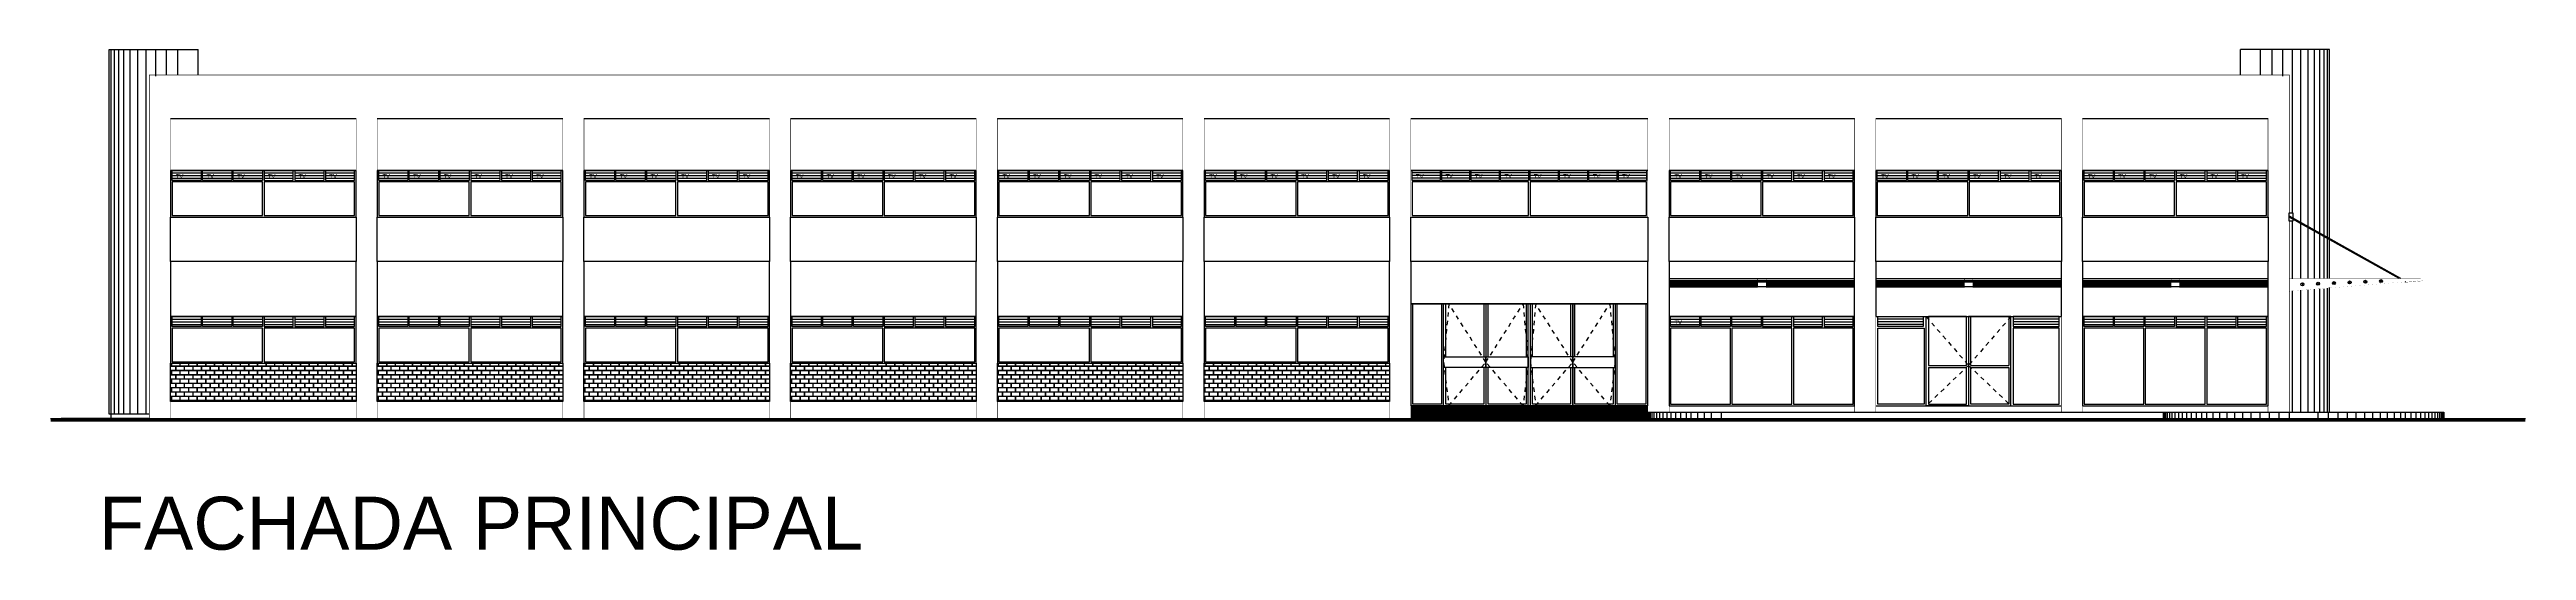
# Model space of a CAD drawing. Header units: millimetres. Extents: x 116 to 181, y 20 to 228.
# Drawn here: x 122.8 to 181.3, y 60.9 to 72.7 of the extents above; entities that cross this region are included whole.
import ezdxf

# ---------------------------------------------------------------- set-up
doc = ezdxf.new("R2010")
doc.units = ezdxf.units.MM
doc.header["$LTSCALE"] = 0.015
doc.header["$MEASUREMENT"] = 0
doc.linetypes.add('DASHED2', pattern=[9.525, 6.35, -3.175])
for name, color, linetype in [('CANCELERIA', 7, 'Continuous'), ('EJES', 7, 'Continuous'), ('MURO_COMUN', 7, 'Continuous'), ('MURO_TABIQUE_EXT', 7, 'Continuous'), ('PISOS', 7, 'Continuous'), ('TEXTO', 7, 'Continuous')]:
    doc.layers.add(name, color=color, linetype=linetype)
doc.styles.get("Standard").update_dxf_attribs({"font": 'arial.ttf'})
doc.styles.add('style1', font='swiss.ttf')
pattern_1 = [(0, (4.88, 0), (0, 0.015625), []), (90, (4.88, 0), (-0.0625, 4e-18), [])]
pattern_2 = [(0, (9.76, 0), (0, 0.015625), []), (90, (9.76, 0), (-0.0625, 4e-18), [])]

msp = doc.modelspace()

# ---------------------------------------------------------------- hatches: boundary and pattern name
at = {"linetype": 'Continuous'}
h = msp.add_hatch(dxfattribs=at)
h.set_pattern_fill('GRATE', scale=0.5, style=0)
h.paths.add_polyline_path([(163.1227, 67.2051), (161.0327, 67.2051), (161.0327, 67.0934), (163.1227, 67.0934)])
h = msp.add_hatch(dxfattribs=at)
h.set_pattern_fill('GRATE', scale=0.5, style=0)
h.paths.add_polyline_path([(165.4127, 67.2051), (163.3227, 67.2051), (163.3227, 67.0934), (165.4127, 67.0934)])
h = msp.add_hatch(dxfattribs=at)
h.set_pattern_fill('GRATE', scale=0.5, style=0)
h.set_pattern_definition(pattern_1)
h.paths.add_polyline_path([(168.0027, 67.2051), (165.9127, 67.2051), (165.9127, 67.0934), (168.0027, 67.0934)])
h = msp.add_hatch(dxfattribs=at)
h.set_pattern_fill('GRATE', scale=0.5, style=0)
h.set_pattern_definition(pattern_1)
h.paths.add_polyline_path([(170.2927, 67.2051), (168.2027, 67.2051), (168.2027, 67.0934), (170.2927, 67.0934)])
h = msp.add_hatch(dxfattribs=at)
h.set_pattern_fill('GRATE', scale=0.5, style=0)
h.set_pattern_definition(pattern_2)
h.paths.add_polyline_path([(172.8827, 67.2051), (170.7927, 67.2051), (170.7927, 67.0934), (172.8827, 67.0934)])
h = msp.add_hatch(dxfattribs=at)
h.set_pattern_fill('GRATE', scale=0.5, style=0)
h.set_pattern_definition(pattern_2)
h.paths.add_polyline_path([(175.1727, 67.2051), (173.0827, 67.2051), (173.0827, 67.0934), (175.1727, 67.0934)])
at = {"layer": 'CANCELERIA', "linetype": 'Continuous'}
h = msp.add_hatch(dxfattribs=at)
h.set_pattern_fill('ANSI31', color=5, scale=0.02, angle=135, style=0)
h.set_pattern_definition([(180, (0, 0), (-7e-18, -0.0635), [])])
h.paths.add_polyline_path([(126.3735, 69.8434), (125.6877, 69.8434), (125.6877, 69.6084), (126.3735, 69.6084)])
h.paths.add_polyline_path([(127.0993, 69.8434), (126.4085, 69.8434), (126.4085, 69.6084), (127.0993, 69.6084)])
h.paths.add_polyline_path([(127.8252, 69.8434), (127.1343, 69.8434), (127.1343, 69.6084), (127.8252, 69.6084)])
h.paths.add_polyline_path([(128.551, 69.8434), (127.8602, 69.8434), (127.8602, 69.6084), (128.551, 69.6084)])
h.paths.add_polyline_path([(129.2768, 69.8434), (128.586, 69.8434), (128.586, 69.6084), (129.2768, 69.6084)])
h.paths.add_polyline_path([(129.9977, 69.8434), (129.3118, 69.8434), (129.3118, 69.6084), (129.9977, 69.6084)])
h = msp.add_hatch(dxfattribs=at)
h.set_pattern_fill('ANSI31', color=5, scale=0.02, angle=135, style=0)
h.set_pattern_definition([(180, (4.88, 0), (-7e-18, -0.0635), [])])
h.paths.add_polyline_path([(131.2535, 69.8434), (130.5677, 69.8434), (130.5677, 69.6084), (131.2535, 69.6084)])
h.paths.add_polyline_path([(131.9793, 69.8434), (131.2885, 69.8434), (131.2885, 69.6084), (131.9793, 69.6084)])
h.paths.add_polyline_path([(132.7052, 69.8434), (132.0143, 69.8434), (132.0143, 69.6084), (132.7052, 69.6084)])
h.paths.add_polyline_path([(133.431, 69.8434), (132.7402, 69.8434), (132.7402, 69.6084), (133.431, 69.6084)])
h.paths.add_polyline_path([(134.1568, 69.8434), (133.466, 69.8434), (133.466, 69.6084), (134.1568, 69.6084)])
h.paths.add_polyline_path([(134.8777, 69.8434), (134.1918, 69.8434), (134.1918, 69.6084), (134.8777, 69.6084)])
h = msp.add_hatch(dxfattribs=at)
h.set_pattern_fill('ANSI31', color=5, scale=0.02, angle=135, style=0)
h.set_pattern_definition([(180, (9.76, 0), (-7e-18, -0.0635), [])])
h.paths.add_polyline_path([(136.1335, 69.8434), (135.4477, 69.8434), (135.4477, 69.6084), (136.1335, 69.6084)])
h.paths.add_polyline_path([(136.8593, 69.8434), (136.1685, 69.8434), (136.1685, 69.6084), (136.8593, 69.6084)])
h.paths.add_polyline_path([(137.5852, 69.8434), (136.8943, 69.8434), (136.8943, 69.6084), (137.5852, 69.6084)])
h.paths.add_polyline_path([(138.311, 69.8434), (137.6202, 69.8434), (137.6202, 69.6084), (138.311, 69.6084)])
h.paths.add_polyline_path([(139.0368, 69.8434), (138.346, 69.8434), (138.346, 69.6084), (139.0368, 69.6084)])
h.paths.add_polyline_path([(139.7577, 69.8434), (139.0718, 69.8434), (139.0718, 69.6084), (139.7577, 69.6084)])
h = msp.add_hatch(dxfattribs=at)
h.set_pattern_fill('ANSI31', color=5, scale=0.02, angle=135, style=0)
h.set_pattern_definition([(180, (14.64, 0), (-7e-18, -0.0635), [])])
h.paths.add_polyline_path([(141.0135, 69.8434), (140.3277, 69.8434), (140.3277, 69.6084), (141.0135, 69.6084)])
h.paths.add_polyline_path([(141.7393, 69.8434), (141.0485, 69.8434), (141.0485, 69.6084), (141.7393, 69.6084)])
h.paths.add_polyline_path([(142.4652, 69.8434), (141.7743, 69.8434), (141.7743, 69.6084), (142.4652, 69.6084)])
h.paths.add_polyline_path([(143.191, 69.8434), (142.5002, 69.8434), (142.5002, 69.6084), (143.191, 69.6084)])
h.paths.add_polyline_path([(143.9168, 69.8434), (143.226, 69.8434), (143.226, 69.6084), (143.9168, 69.6084)])
h.paths.add_polyline_path([(144.6377, 69.8434), (143.9518, 69.8434), (143.9518, 69.6084), (144.6377, 69.6084)])
h = msp.add_hatch(dxfattribs=at)
h.set_pattern_fill('ANSI31', color=5, scale=0.02, angle=135, style=0)
h.set_pattern_definition([(180, (19.52, 0), (-7e-18, -0.0635), [])])
h.paths.add_polyline_path([(145.8935, 69.8434), (145.2077, 69.8434), (145.2077, 69.6084), (145.8935, 69.6084)])
h.paths.add_polyline_path([(146.6193, 69.8434), (145.9285, 69.8434), (145.9285, 69.6084), (146.6193, 69.6084)])
h.paths.add_polyline_path([(147.3452, 69.8434), (146.6543, 69.8434), (146.6543, 69.6084), (147.3452, 69.6084)])
h.paths.add_polyline_path([(148.071, 69.8434), (147.3802, 69.8434), (147.3802, 69.6084), (148.071, 69.6084)])
h.paths.add_polyline_path([(148.7968, 69.8434), (148.106, 69.8434), (148.106, 69.6084), (148.7968, 69.6084)])
h.paths.add_polyline_path([(149.5177, 69.8434), (148.8318, 69.8434), (148.8318, 69.6084), (149.5177, 69.6084)])
h = msp.add_hatch(dxfattribs=at)
h.set_pattern_fill('ANSI31', color=5, scale=0.02, angle=135, style=0)
h.set_pattern_definition([(180, (24.4, 0), (-7e-18, -0.0635), [])])
h.paths.add_polyline_path([(150.7735, 69.8434), (150.0877, 69.8434), (150.0877, 69.6084), (150.7735, 69.6084)])
h.paths.add_polyline_path([(151.4993, 69.8434), (150.8085, 69.8434), (150.8085, 69.6084), (151.4993, 69.6084)])
h.paths.add_polyline_path([(152.2252, 69.8434), (151.5343, 69.8434), (151.5343, 69.6084), (152.2252, 69.6084)])
h.paths.add_polyline_path([(152.951, 69.8434), (152.2602, 69.8434), (152.2602, 69.6084), (152.951, 69.6084)])
h.paths.add_polyline_path([(153.6768, 69.8434), (152.986, 69.8434), (152.986, 69.6084), (153.6768, 69.6084)])
h.paths.add_polyline_path([(154.3977, 69.8434), (153.7118, 69.8434), (153.7118, 69.6084), (154.3977, 69.6084)])
h = msp.add_hatch(dxfattribs=at)
h.set_pattern_fill('ANSI31', color=5, scale=0.02, angle=135, style=0)
h.set_pattern_definition([(180, (35.38, 0), (-7e-18, -0.0635), [])])
h.paths.add_polyline_path([(161.7535, 69.8434), (161.0677, 69.8434), (161.0677, 69.6084), (161.7535, 69.6084)])
h.paths.add_polyline_path([(162.4793, 69.8434), (161.7885, 69.8434), (161.7885, 69.6084), (162.4793, 69.6084)])
h.paths.add_polyline_path([(163.2052, 69.8434), (162.5143, 69.8434), (162.5143, 69.6084), (163.2052, 69.6084)])
h.paths.add_polyline_path([(163.931, 69.8434), (163.2402, 69.8434), (163.2402, 69.6084), (163.931, 69.6084)])
h.paths.add_polyline_path([(164.6568, 69.8434), (163.966, 69.8434), (163.966, 69.6084), (164.6568, 69.6084)])
h.paths.add_polyline_path([(165.3777, 69.8434), (164.6918, 69.8434), (164.6918, 69.6084), (165.3777, 69.6084)])
h = msp.add_hatch(dxfattribs=at)
h.set_pattern_fill('ANSI31', color=5, scale=0.02, angle=135, style=0)
h.set_pattern_definition([(180, (40.26, 0), (-7e-18, -0.0635), [])])
h.paths.add_polyline_path([(166.6335, 69.8434), (165.9477, 69.8434), (165.9477, 69.6084), (166.6335, 69.6084)])
h.paths.add_polyline_path([(167.3593, 69.8434), (166.6685, 69.8434), (166.6685, 69.6084), (167.3593, 69.6084)])
h.paths.add_polyline_path([(168.0852, 69.8434), (167.3943, 69.8434), (167.3943, 69.6084), (168.0852, 69.6084)])
h.paths.add_polyline_path([(168.811, 69.8434), (168.1202, 69.8434), (168.1202, 69.6084), (168.811, 69.6084)])
h.paths.add_polyline_path([(169.5368, 69.8434), (168.846, 69.8434), (168.846, 69.6084), (169.5368, 69.6084)])
h.paths.add_polyline_path([(170.2577, 69.8434), (169.5718, 69.8434), (169.5718, 69.6084), (170.2577, 69.6084)])
h = msp.add_hatch(dxfattribs=at)
h.set_pattern_fill('ANSI31', color=5, scale=0.02, angle=135, style=0)
h.set_pattern_definition([(180, (45.14, 0), (-7e-18, -0.0635), [])])
h.paths.add_polyline_path([(171.5135, 69.8434), (170.8277, 69.8434), (170.8277, 69.6084), (171.5135, 69.6084)])
h.paths.add_polyline_path([(172.2393, 69.8434), (171.5485, 69.8434), (171.5485, 69.6084), (172.2393, 69.6084)])
h.paths.add_polyline_path([(172.9652, 69.8434), (172.2743, 69.8434), (172.2743, 69.6084), (172.9652, 69.6084)])
h.paths.add_polyline_path([(173.691, 69.8434), (173.0002, 69.8434), (173.0002, 69.6084), (173.691, 69.6084)])
h.paths.add_polyline_path([(174.4168, 69.8434), (173.726, 69.8434), (173.726, 69.6084), (174.4168, 69.6084)])
h.paths.add_polyline_path([(175.1377, 69.8434), (174.4518, 69.8434), (174.4518, 69.6084), (175.1377, 69.6084)])
h = msp.add_hatch(dxfattribs=at)
h.set_pattern_fill('ANSI31', color=5, scale=0.02, angle=135, style=0)
h.set_pattern_definition([(180, (0, -3.45), (-7e-18, -0.0635), [])])
h.paths.add_polyline_path([(126.3735, 66.3934), (125.6877, 66.3934), (125.6877, 66.1584), (126.3735, 66.1584)])
h.paths.add_polyline_path([(127.0993, 66.3934), (126.4085, 66.3934), (126.4085, 66.1584), (127.0993, 66.1584)])
h.paths.add_polyline_path([(127.8252, 66.3934), (127.1343, 66.3934), (127.1343, 66.1584), (127.8252, 66.1584)])
h.paths.add_polyline_path([(128.551, 66.3934), (127.8602, 66.3934), (127.8602, 66.1584), (128.551, 66.1584)])
h.paths.add_polyline_path([(129.2768, 66.3934), (128.586, 66.3934), (128.586, 66.1584), (129.2768, 66.1584)])
h.paths.add_polyline_path([(129.9977, 66.3934), (129.3118, 66.3934), (129.3118, 66.1584), (129.9977, 66.1584)])
h = msp.add_hatch(dxfattribs=at)
h.set_pattern_fill('ANSI31', color=5, scale=0.02, angle=135, style=0)
h.set_pattern_definition([(180, (4.88, -3.45), (-7e-18, -0.0635), [])])
h.paths.add_polyline_path([(131.2535, 66.3934), (130.5677, 66.3934), (130.5677, 66.1584), (131.2535, 66.1584)])
h.paths.add_polyline_path([(131.9793, 66.3934), (131.2885, 66.3934), (131.2885, 66.1584), (131.9793, 66.1584)])
h.paths.add_polyline_path([(132.7052, 66.3934), (132.0143, 66.3934), (132.0143, 66.1584), (132.7052, 66.1584)])
h.paths.add_polyline_path([(133.431, 66.3934), (132.7402, 66.3934), (132.7402, 66.1584), (133.431, 66.1584)])
h.paths.add_polyline_path([(134.1568, 66.3934), (133.466, 66.3934), (133.466, 66.1584), (134.1568, 66.1584)])
h.paths.add_polyline_path([(134.8777, 66.3934), (134.1918, 66.3934), (134.1918, 66.1584), (134.8777, 66.1584)])
h = msp.add_hatch(dxfattribs=at)
h.set_pattern_fill('ANSI31', color=5, scale=0.02, angle=135, style=0)
h.set_pattern_definition([(180, (9.76, -3.45), (-7e-18, -0.0635), [])])
h.paths.add_polyline_path([(136.1335, 66.3934), (135.4477, 66.3934), (135.4477, 66.1584), (136.1335, 66.1584)])
h.paths.add_polyline_path([(136.8593, 66.3934), (136.1685, 66.3934), (136.1685, 66.1584), (136.8593, 66.1584)])
h.paths.add_polyline_path([(137.5852, 66.3934), (136.8943, 66.3934), (136.8943, 66.1584), (137.5852, 66.1584)])
h.paths.add_polyline_path([(138.311, 66.3934), (137.6202, 66.3934), (137.6202, 66.1584), (138.311, 66.1584)])
h.paths.add_polyline_path([(139.0368, 66.3934), (138.346, 66.3934), (138.346, 66.1584), (139.0368, 66.1584)])
h.paths.add_polyline_path([(139.7577, 66.3934), (139.0718, 66.3934), (139.0718, 66.1584), (139.7577, 66.1584)])
h = msp.add_hatch(dxfattribs=at)
h.set_pattern_fill('ANSI31', color=5, scale=0.02, angle=135, style=0)
h.set_pattern_definition([(180, (14.64, -3.45), (-7e-18, -0.0635), [])])
h.paths.add_polyline_path([(141.0135, 66.3934), (140.3277, 66.3934), (140.3277, 66.1584), (141.0135, 66.1584)])
h.paths.add_polyline_path([(141.7393, 66.3934), (141.0485, 66.3934), (141.0485, 66.1584), (141.7393, 66.1584)])
h.paths.add_polyline_path([(142.4652, 66.3934), (141.7743, 66.3934), (141.7743, 66.1584), (142.4652, 66.1584)])
h.paths.add_polyline_path([(143.191, 66.3934), (142.5002, 66.3934), (142.5002, 66.1584), (143.191, 66.1584)])
h.paths.add_polyline_path([(143.9168, 66.3934), (143.226, 66.3934), (143.226, 66.1584), (143.9168, 66.1584)])
h.paths.add_polyline_path([(144.6377, 66.3934), (143.9518, 66.3934), (143.9518, 66.1584), (144.6377, 66.1584)])
h = msp.add_hatch(dxfattribs=at)
h.set_pattern_fill('ANSI31', color=5, scale=0.02, angle=135, style=0)
h.set_pattern_definition([(180, (19.52, -3.45), (-7e-18, -0.0635), [])])
h.paths.add_polyline_path([(145.8935, 66.3934), (145.2077, 66.3934), (145.2077, 66.1584), (145.8935, 66.1584)])
h.paths.add_polyline_path([(146.6193, 66.3934), (145.9285, 66.3934), (145.9285, 66.1584), (146.6193, 66.1584)])
h.paths.add_polyline_path([(147.3452, 66.3934), (146.6543, 66.3934), (146.6543, 66.1584), (147.3452, 66.1584)])
h.paths.add_polyline_path([(148.071, 66.3934), (147.3802, 66.3934), (147.3802, 66.1584), (148.071, 66.1584)])
h.paths.add_polyline_path([(148.7968, 66.3934), (148.106, 66.3934), (148.106, 66.1584), (148.7968, 66.1584)])
h.paths.add_polyline_path([(149.5177, 66.3934), (148.8318, 66.3934), (148.8318, 66.1584), (149.5177, 66.1584)])
h = msp.add_hatch(dxfattribs=at)
h.set_pattern_fill('ANSI31', color=5, scale=0.02, angle=135, style=0)
h.set_pattern_definition([(180, (24.4, -3.45), (-7e-18, -0.0635), [])])
h.paths.add_polyline_path([(150.7735, 66.3934), (150.0877, 66.3934), (150.0877, 66.1584), (150.7735, 66.1584)])
h.paths.add_polyline_path([(151.4993, 66.3934), (150.8085, 66.3934), (150.8085, 66.1584), (151.4993, 66.1584)])
h.paths.add_polyline_path([(152.2252, 66.3934), (151.5343, 66.3934), (151.5343, 66.1584), (152.2252, 66.1584)])
h.paths.add_polyline_path([(152.951, 66.3934), (152.2602, 66.3934), (152.2602, 66.1584), (152.951, 66.1584)])
h.paths.add_polyline_path([(153.6768, 66.3934), (152.986, 66.3934), (152.986, 66.1584), (153.6768, 66.1584)])
h.paths.add_polyline_path([(154.3977, 66.3934), (153.7118, 66.3934), (153.7118, 66.1584), (154.3977, 66.1584)])
h = msp.add_hatch(dxfattribs=at)
h.set_pattern_fill('ANSI31', color=5, scale=0.02, angle=135, style=0)
h.set_pattern_definition([(180, (35.38, -3.45), (-7e-18, -0.0635), [])])
h.paths.add_polyline_path([(161.7535, 66.1584), (161.7535, 66.3934), (161.0677, 66.3934), (161.0677, 66.1584)])
h.paths.add_polyline_path([(162.4793, 66.1584), (162.4793, 66.3934), (161.7885, 66.3934), (161.7885, 66.1584)])
h.paths.add_polyline_path([(163.2052, 66.1584), (163.2052, 66.3934), (162.5143, 66.3934), (162.5143, 66.1584)])
h.paths.add_polyline_path([(163.931, 66.1584), (163.931, 66.3934), (163.2402, 66.3934), (163.2402, 66.1584)])
h.paths.add_polyline_path([(164.6568, 66.1584), (164.6568, 66.3934), (163.966, 66.3934), (163.966, 66.1584)])
h.paths.add_polyline_path([(164.6918, 66.3934), (164.6918, 66.1584), (165.3777, 66.1584), (165.3777, 66.3934)])
h = msp.add_hatch(dxfattribs=at)
h.set_pattern_fill('ANSI31', color=5, scale=0.02, angle=135, style=0)
h.set_pattern_definition([(180, (45.14, -3.45), (-7e-18, -0.0635), [])])
h.paths.add_polyline_path([(171.5135, 66.1584), (171.5135, 66.3934), (170.8277, 66.3934), (170.8277, 66.1584)])
h.paths.add_polyline_path([(172.2393, 66.1584), (172.2393, 66.3934), (171.5485, 66.3934), (171.5485, 66.1584)])
h.paths.add_polyline_path([(172.9652, 66.1584), (172.9652, 66.3934), (172.2743, 66.3934), (172.2743, 66.1584)])
h.paths.add_polyline_path([(173.691, 66.1584), (173.691, 66.3934), (173.0002, 66.3934), (173.0002, 66.1584)])
h.paths.add_polyline_path([(174.4168, 66.1584), (174.4168, 66.3934), (173.726, 66.3934), (173.726, 66.1584)])
h.paths.add_polyline_path([(174.4518, 66.3934), (174.4518, 66.1584), (175.1377, 66.1584), (175.1377, 66.3934)])
at = {"layer": 'MURO_TABIQUE_EXT', "linetype": 'Continuous'}
h = msp.add_hatch(dxfattribs=at)
h.set_pattern_fill('AR-B816C', color=30, scale=0.0005, style=0)
h.set_pattern_definition([(0, (0, 0), (0.1016, 0.1016), [0.1984375, -0.0047625]), (0, (-0.1016, 0.00476), (0.1016, 0.1016), [0.1984375, -0.0047625]), (90, (0, 0), (-0.1016, 0.1016), [-0.1063625, 0.0968375]), (90, (-0.00476, 0), (-0.1016, 0.1016), [-0.1063625, 0.0968375])])
h.paths.add_polyline_path([(125.6527, 65.2934), (125.6527, 64.3934), (130.0327, 64.3934), (130.0327, 65.2934)])
h = msp.add_hatch(dxfattribs=at)
h.set_pattern_fill('AR-B816C', color=30, scale=0.0005, style=0)
h.set_pattern_definition([(0, (4.88, 0), (0.1016, 0.1016), [0.1984375, -0.0047625]), (0, (4.7784, 0.00476), (0.1016, 0.1016), [0.1984375, -0.0047625]), (90, (4.88, 0), (-0.1016, 0.1016), [-0.1063625, 0.0968375]), (90, (4.87524, 0), (-0.1016, 0.1016), [-0.1063625, 0.0968375])])
h.paths.add_polyline_path([(130.5327, 65.2934), (130.5327, 64.3934), (134.9127, 64.3934), (134.9127, 65.2934)])
h = msp.add_hatch(dxfattribs=at)
h.set_pattern_fill('AR-B816C', color=30, scale=0.0005, style=0)
h.set_pattern_definition([(0, (9.76, 0), (0.1016, 0.1016), [0.1984375, -0.0047625]), (0, (9.6584, 0.00476), (0.1016, 0.1016), [0.1984375, -0.0047625]), (90, (9.76, 0), (-0.1016, 0.1016), [-0.1063625, 0.0968375]), (90, (9.75524, 0), (-0.1016, 0.1016), [-0.1063625, 0.0968375])])
h.paths.add_polyline_path([(135.4127, 65.2934), (135.4127, 64.3934), (139.7927, 64.3934), (139.7927, 65.2934)])
h = msp.add_hatch(dxfattribs=at)
h.set_pattern_fill('AR-B816C', color=30, scale=0.0005, style=0)
h.set_pattern_definition([(0, (14.64, 0), (0.1016, 0.1016), [0.1984375, -0.0047625]), (0, (14.5384, 0.00476), (0.1016, 0.1016), [0.1984375, -0.0047625]), (90, (14.64, 0), (-0.1016, 0.1016), [-0.1063625, 0.0968375]), (90, (14.63524, 0), (-0.1016, 0.1016), [-0.1063625, 0.0968375])])
h.paths.add_polyline_path([(140.2927, 65.2934), (140.2927, 64.3934), (144.6727, 64.3934), (144.6727, 65.2934)])
h = msp.add_hatch(dxfattribs=at)
h.set_pattern_fill('AR-B816C', color=30, scale=0.0005, style=0)
h.set_pattern_definition([(0, (19.52, 0), (0.1016, 0.1016), [0.1984375, -0.0047625]), (0, (19.4184, 0.00476), (0.1016, 0.1016), [0.1984375, -0.0047625]), (90, (19.52, 0), (-0.1016, 0.1016), [-0.1063625, 0.0968375]), (90, (19.51524, 0), (-0.1016, 0.1016), [-0.1063625, 0.0968375])])
h.paths.add_polyline_path([(145.1727, 65.2934), (145.1727, 64.3934), (149.5527, 64.3934), (149.5527, 65.2934)])
h = msp.add_hatch(dxfattribs=at)
h.set_pattern_fill('AR-B816C', color=30, scale=0.0005, style=0)
h.set_pattern_definition([(0, (24.4, 0), (0.1016, 0.1016), [0.1984375, -0.0047625]), (0, (24.2984, 0.00476), (0.1016, 0.1016), [0.1984375, -0.0047625]), (90, (24.4, 0), (-0.1016, 0.1016), [-0.1063625, 0.0968375]), (90, (24.39524, 0), (-0.1016, 0.1016), [-0.1063625, 0.0968375])])
h.paths.add_polyline_path([(150.0527, 65.2934), (150.0527, 64.3934), (154.4327, 64.3934), (154.4327, 65.2934)])

# ---------------------------------------------------------------- linework, layer by layer
at = {"color": 1, "linetype": 'Continuous'}
for p, q in [((124.2027, 64.0934), (124.2027, 72.6934)), ((124.2027, 72.6934), (126.3027, 72.6934)), ((124.2527, 64.0934), (124.2527, 72.6934)), ((124.3277, 64.0934), (124.3277, 72.6934)), ((124.4277, 64.0934), (124.4277, 72.6934)), ((124.5527, 64.0934), (124.5527, 72.6934)), ((124.7027, 64.0934), (124.7027, 72.6934)), ((124.8777, 64.0934), (124.8777, 72.6934)), ((125.0777, 64.0934), (125.0777, 72.6934)), ((125.3027, 72.0634), (125.3027, 72.6934)), ((125.5527, 72.0934), (125.5527, 72.6934)), ((125.8277, 72.0934), (125.8277, 72.6934)), ((126.3027, 72.0934), (126.3027, 72.6934)), ((174.5227, 72.0934), (174.5227, 72.6934)), ((176.6227, 72.6934), (174.5227, 72.6934)), ((174.9977, 72.0934), (174.9977, 72.6934)), ((175.2727, 72.0934), (175.2727, 72.6934)), ((175.5227, 72.0634), (175.5227, 72.6934)), ((175.7477, 68.8396), (175.7477, 72.6934)), ((175.9477, 67.2934), (175.9477, 72.6934)), ((176.1227, 67.2934), (176.1227, 72.6934)), ((176.2727, 67.2934), (176.2727, 72.6934)), ((176.3977, 67.2934), (176.3977, 72.6934)), ((176.4977, 67.2934), (176.4977, 72.6934)), ((176.5727, 67.2934), (176.5727, 72.6934)), ((176.6227, 67.2934), (176.6227, 72.6934)), ((175.7477, 67.2847), (175.7477, 68.6472)), ((175.7477, 64.1434), (175.7477, 66.9994)), ((175.9477, 64.1434), (175.9477, 67.0156)), ((176.1227, 64.1434), (176.1227, 67.0297)), ((176.2727, 64.1434), (176.2727, 67.0418)), ((176.3977, 64.1434), (176.3977, 67.0519)), ((176.4977, 64.1434), (176.4977, 67.0515)), ((176.5727, 64.1434), (176.5727, 67.0688)), ((176.6227, 64.1434), (176.6227, 67.0799)), ((125.1527, 64.0934), (124.2027, 64.0934)), ((124.2527, 63.9934), (124.2527, 64.0934))]:
    msp.add_line(p, q, dxfattribs=at)
at = {"color": 0, "linetype": 'Continuous'}
for p, q in [((125.6527, 71.0684), (130.0327, 71.0684)), ((130.5327, 71.0684), (134.9127, 71.0684)), ((135.4127, 71.0684), (139.7927, 71.0684)), ((140.2927, 71.0684), (144.6727, 71.0684)), ((145.1727, 71.0684), (149.5527, 71.0684)), ((150.0527, 71.0684), (154.4327, 71.0684)), ((154.9327, 71.0684), (160.5327, 71.0684)), ((161.0327, 71.0684), (165.4127, 71.0684)), ((165.9127, 71.0684), (170.2927, 71.0684)), ((170.7927, 71.0684), (175.1727, 71.0684)), ((125.6527, 69.8434), (130.0327, 69.8434)), ((130.5327, 69.8434), (134.9127, 69.8434)), ((135.4127, 69.8434), (139.7927, 69.8434)), ((140.2927, 69.8434), (144.6727, 69.8434)), ((145.1727, 69.8434), (149.5527, 69.8434)), ((150.0527, 69.8434), (154.4327, 69.8434)), ((160.5327, 69.8434), (154.9327, 69.8434)), ((154.9327, 69.8434), (159.3127, 69.8434)), ((161.0327, 69.8434), (165.4127, 69.8434)), ((165.9127, 69.8434), (170.2927, 69.8434)), ((170.7927, 69.8434), (175.1727, 69.8434)), ((161.0327, 67.2934), (165.4127, 67.2934)), ((165.9127, 67.2934), (170.2927, 67.2934)), ((170.7927, 67.2934), (175.1727, 67.2934)), ((161.0327, 67.2434), (165.4127, 67.2434)), ((165.9127, 67.2434), (170.2927, 67.2434)), ((170.7927, 67.2434), (175.1727, 67.2434)), ((122.8202, 63.9934), (181.2488, 63.9934)), ((160.5327, 64.1434), (179.3227, 64.1434))]:
    msp.add_line(p, q, dxfattribs=at)
at = {"color": 7, "linetype": 'Continuous'}
for p, q in [((178.2649, 67.2934), (175.6727, 68.7434)), ((178.3059, 67.2934), (175.6824, 68.7609)), ((165.4127, 67.2051), (161.0327, 67.2051)), ((165.4127, 67.0934), (161.0327, 67.0934)), ((170.2927, 67.2051), (165.9127, 67.2051)), ((170.2927, 67.0934), (165.9127, 67.0934)), ((175.1727, 67.2051), (170.7927, 67.2051)), ((175.1727, 67.0934), (170.7927, 67.0934)), ((178.4227, 67.2051), (178.407, 67.2139))]:
    msp.add_line(p, q, dxfattribs=at)
at = {"color": 3, "linetype": 'Continuous'}
for p, q in [((160.5327, 63.9934), (160.5327, 64.1434)), ((160.5427, 63.9934), (160.5427, 64.1434)), ((160.5627, 63.9934), (160.5627, 64.1434)), ((160.5927, 63.9934), (160.5927, 64.1434)), ((160.6327, 63.9934), (160.6327, 64.1434)), ((160.6827, 63.9934), (160.6827, 64.1434)), ((160.7427, 63.9934), (160.7427, 64.1434)), ((160.8127, 63.9934), (160.8127, 64.1434)), ((160.8927, 63.9934), (160.8927, 64.1434)), ((160.9827, 63.9934), (160.9827, 64.1434)), ((161.0827, 63.9934), (161.0827, 64.1434)), ((161.1927, 63.9934), (161.1927, 64.1434)), ((161.3127, 63.9934), (161.3127, 64.1434)), ((161.4427, 63.9934), (161.4427, 64.1434)), ((161.5567, 63.9934), (161.5567, 64.1434)), ((161.7067, 63.9934), (161.7067, 64.1434)), ((161.8667, 63.9934), (161.8667, 64.1434)), ((162.0367, 63.9934), (162.0367, 64.1434)), ((162.2727, 63.9934), (162.2727, 64.1434)), ((172.7027, 63.9934), (172.7027, 64.1434)), ((172.7127, 63.9934), (172.7127, 64.1434)), ((172.7327, 63.9934), (172.7327, 64.1434)), ((172.7627, 63.9934), (172.7627, 64.1434)), ((172.8027, 63.9934), (172.8027, 64.1434)), ((172.8527, 63.9934), (172.8527, 64.1434)), ((172.9127, 63.9934), (172.9127, 64.1434)), ((172.9827, 63.9934), (172.9827, 64.1434)), ((173.0627, 63.9934), (173.0627, 64.1434)), ((173.1527, 63.9934), (173.1527, 64.1434)), ((173.2527, 63.9934), (173.2527, 64.1434)), ((173.3627, 63.9934), (173.3627, 64.1434)), ((173.4827, 63.9934), (173.4827, 64.1434)), ((173.6127, 63.9934), (173.6127, 64.1434)), ((173.7267, 63.9934), (173.7267, 64.1434)), ((173.8767, 63.9934), (173.8767, 64.1434)), ((174.0367, 63.9934), (174.0367, 64.1434)), ((174.2067, 63.9934), (174.2067, 64.1434)), ((174.3867, 63.9934), (174.3867, 64.1434)), ((174.5767, 63.9934), (174.5767, 64.1434)), ((174.7767, 63.9934), (174.7767, 64.1434)), ((174.9867, 63.9934), (174.9867, 64.1434)), ((175.2067, 63.9934), (175.2067, 64.1434)), ((175.4367, 63.9934), (175.4367, 64.1434)), ((175.6767, 63.9934), (175.6767, 64.1434)), ((176.3487, 64.1434), (176.3487, 63.9934)), ((176.5887, 64.1434), (176.5887, 63.9934)), ((176.8187, 64.1434), (176.8187, 63.9934)), ((177.0387, 64.1434), (177.0387, 63.9934)), ((177.2487, 64.1434), (177.2487, 63.9934)), ((177.4487, 64.1434), (177.4487, 63.9934)), ((177.6387, 64.1434), (177.6387, 63.9934)), ((177.8187, 64.1434), (177.8187, 63.9934)), ((177.9887, 64.1434), (177.9887, 63.9934)), ((178.1487, 64.1434), (178.1487, 63.9934)), ((178.2987, 64.1434), (178.2987, 63.9934)), ((178.4127, 64.1434), (178.4127, 63.9934)), ((178.5427, 64.1434), (178.5427, 63.9934)), ((178.6627, 64.1434), (178.6627, 63.9934)), ((178.7727, 64.1434), (178.7727, 63.9934)), ((178.8727, 64.1434), (178.8727, 63.9934)), ((178.9627, 64.1434), (178.9627, 63.9934)), ((179.0427, 64.1434), (179.0427, 63.9934)), ((179.1127, 64.1434), (179.1127, 63.9934)), ((179.1727, 64.1434), (179.1727, 63.9934)), ((179.2227, 64.1434), (179.2227, 63.9934)), ((179.2627, 64.1434), (179.2627, 63.9934)), ((179.2927, 64.1434), (179.2927, 63.9934)), ((179.3127, 64.1434), (179.3127, 63.9934)), ((179.3227, 64.1434), (179.3227, 63.9934))]:
    msp.add_line(p, q, dxfattribs=at)
at = {"color": 0, "linetype": 'Continuous'}
for points, const_width in [([(125.1527, 63.9934), (125.1527, 72.0934), (175.6727, 72.0934), (175.6727, 64.1434)], 0.015), ([(125.6527, 69.8434), (130.0327, 69.8434)], 0.01), ([(130.5327, 69.8434), (134.9127, 69.8434)], 0.01), ([(135.4127, 69.8434), (139.7927, 69.8434)], 0.01), ([(140.2927, 69.8434), (144.6727, 69.8434)], 0.01), ([(145.1727, 69.8434), (149.5527, 69.8434)], 0.01), ([(150.0527, 69.8434), (154.4327, 69.8434)], 0.01), ([(154.9327, 69.8434), (160.5327, 69.8434)], 0.01), ([(161.0327, 69.8434), (165.4127, 69.8434)], 0.01), ([(165.9127, 69.8434), (170.2927, 69.8434)], 0.01), ([(170.7927, 69.8434), (175.1727, 69.8434)], 0.01), ([(125.6527, 66.3934), (130.0327, 66.3934)], 0.01), ([(130.5327, 66.3934), (134.9127, 66.3934)], 0.01), ([(135.4127, 66.3934), (139.7927, 66.3934)], 0.01), ([(140.2927, 66.3934), (144.6727, 66.3934)], 0.01), ([(145.1727, 66.3934), (149.5527, 66.3934)], 0.01), ([(150.0527, 66.3934), (154.4327, 66.3934)], 0.01), ([(161.0327, 66.3934), (165.4127, 66.3934)], 0.01), ([(170.7927, 66.3934), (175.1727, 66.3934)], 0.01), ([(122.8202, 63.9434), (181.2488, 63.9434)], 0.05)]:
    msp.add_lwpolyline(points, dxfattribs=dict(at, const_width=const_width))
for points in [[(125.6527, 68.7434), (130.0327, 68.7434), (130.0327, 67.6934), (125.6527, 67.6934)], [(130.5327, 68.7434), (134.9127, 68.7434), (134.9127, 67.6934), (130.5327, 67.6934)], [(135.4127, 68.7434), (139.7927, 68.7434), (139.7927, 67.6934), (135.4127, 67.6934)], [(140.2927, 68.7434), (144.6727, 68.7434), (144.6727, 67.6934), (140.2927, 67.6934)], [(145.1727, 68.7434), (149.5527, 68.7434), (149.5527, 67.6934), (145.1727, 67.6934)], [(150.0527, 68.7434), (154.4327, 68.7434), (154.4327, 67.6934), (150.0527, 67.6934)], [(154.9327, 68.7434), (160.5327, 68.7434), (160.5327, 67.6934), (154.9327, 67.6934)], [(161.0327, 68.7434), (165.4127, 68.7434), (165.4127, 67.6934), (161.0327, 67.6934)], [(165.9127, 68.7434), (170.2927, 68.7434), (170.2927, 67.6934), (165.9127, 67.6934)], [(170.7927, 68.7434), (175.1727, 68.7434), (175.1727, 67.6934), (170.7927, 67.6934)], [(125.6527, 66.3934), (130.0327, 66.3934), (130.0327, 67.6934), (125.6527, 67.6934)], [(130.5327, 66.3934), (134.9127, 66.3934), (134.9127, 67.6934), (130.5327, 67.6934)], [(135.4127, 66.3934), (139.7927, 66.3934), (139.7927, 67.6934), (135.4127, 67.6934)], [(140.2927, 66.3934), (144.6727, 66.3934), (144.6727, 67.6934), (140.2927, 67.6934)], [(145.1727, 66.3934), (149.5527, 66.3934), (149.5527, 67.6934), (145.1727, 67.6934)], [(150.0527, 66.3934), (154.4327, 66.3934), (154.4327, 67.6934), (150.0527, 67.6934)], [(154.9327, 66.6934), (160.5327, 66.6934), (160.5327, 67.6934), (154.9327, 67.6934)], [(161.0327, 66.3934), (165.4127, 66.3934), (165.4127, 67.6934), (161.0327, 67.6934)], [(165.9127, 66.3934), (170.2927, 66.3934), (170.2927, 67.6934), (165.9127, 67.6934)], [(170.7927, 66.3934), (175.1727, 66.3934), (175.1727, 67.6934), (170.7927, 67.6934)], [(125.6527, 65.2934), (130.0327, 65.2934), (130.0327, 64.3934), (125.6527, 64.3934)], [(130.5327, 65.2934), (134.9127, 65.2934), (134.9127, 64.3934), (130.5327, 64.3934)], [(135.4127, 65.2934), (139.7927, 65.2934), (139.7927, 64.3934), (135.4127, 64.3934)], [(140.2927, 65.2934), (144.6727, 65.2934), (144.6727, 64.3934), (140.2927, 64.3934)], [(145.1727, 65.2934), (149.5527, 65.2934), (149.5527, 64.3934), (145.1727, 64.3934)], [(150.0527, 65.2934), (154.4327, 65.2934), (154.4327, 64.3934), (150.0527, 64.3934)]]:
    msp.add_lwpolyline(points, close=True, dxfattribs=at)
at = {"color": 7, "linetype": 'Continuous'}
msp.add_lwpolyline([(175.6727, 68.8396), (175.7602, 68.8396), (175.7602, 68.6472), (175.6727, 68.6472)], close=True, dxfattribs=at)
for points, const_width in [([(161.0327, 67.2934), (161.0327, 67.0934)], 0.01), ([(163.1227, 67.2934), (163.1227, 67.0934)], 0.01), ([(163.3227, 67.2934), (163.3227, 67.0934)], 0.01), ([(165.9127, 67.2934), (165.9127, 67.0934)], 0.01), ([(168.0027, 67.2934), (168.0027, 67.0934)], 0.01), ([(168.2027, 67.2934), (168.2027, 67.0934)], 0.01), ([(172.8827, 67.2934), (172.8827, 67.0934)], 0.01), ([(173.0827, 67.2934), (173.0827, 67.0934)], 0.01), ([(175.6727, 66.9934), (178.7727, 67.2434), (178.7727, 67.2934), (175.6727, 67.2934), (175.6727, 66.9934)], 0.001), ([(178.8227, 67.2374), (178.4227, 67.2051)], 0.005)]:
    msp.add_lwpolyline(points, dxfattribs=dict(at, const_width=const_width))
at = {"color": 0, "linetype": 'Continuous'}
for centre in [(177.4707, 67.2159), (177.8427, 67.2309), (175.9827, 67.1559), (176.3547, 67.1709), (176.7267, 67.1859), (177.0987, 67.2009)]:
    msp.add_circle(centre, 0.035, dxfattribs=at)
at = {"color": 7, "linetype": 'Continuous'}
for p in [(175.9827, 67.1559), (176.3547, 67.1709), (176.7267, 67.1859), (177.0987, 67.2009), (177.4707, 67.2159), (177.8427, 67.2309)]:
    msp.add_point(p, dxfattribs=at)
at = {"layer": 'CANCELERIA', "color": 0, "linetype": 'Continuous'}
for p, q in [((125.6527, 69.8434), (130.0327, 69.8434)), ((130.5327, 69.8434), (134.9127, 69.8434)), ((135.4127, 69.8434), (139.7927, 69.8434)), ((140.2927, 69.8434), (144.6727, 69.8434)), ((145.1727, 69.8434), (149.5527, 69.8434)), ((150.0527, 69.8434), (154.4327, 69.8434)), ((154.9327, 69.8434), (159.3127, 69.8434)), ((161.0327, 69.8434), (165.4127, 69.8434)), ((165.9127, 69.8434), (170.2927, 69.8434)), ((170.7927, 69.8434), (175.1727, 69.8434)), ((154.9327, 66.6934), (160.5327, 66.6934)), ((125.6527, 66.3934), (130.0327, 66.3934)), ((130.5327, 66.3934), (134.9127, 66.3934)), ((135.4127, 66.3934), (139.7927, 66.3934)), ((140.2927, 66.3934), (144.6727, 66.3934)), ((145.1727, 66.3934), (149.5527, 66.3934)), ((150.0527, 66.3934), (154.4327, 66.3934)), ((161.0327, 66.3934), (165.4127, 66.3934)), ((165.9127, 66.3934), (170.2927, 66.3934)), ((170.7927, 66.3934), (175.1727, 66.3934)), ((160.5327, 64.2934), (154.9327, 64.2934)), ((165.9127, 64.2934), (170.2927, 64.2934))]:
    msp.add_line(p, q, dxfattribs=at)
at = {"layer": 'CANCELERIA', "color": 5, "linetype": 'Continuous'}
for p, q in [((155.628, 69.7865), (154.9677, 69.7865)), ((155.628, 69.723), (154.9677, 69.723)), ((155.628, 69.6595), (154.9677, 69.6595)), ((156.3233, 69.7865), (155.663, 69.7865)), ((156.3233, 69.723), (155.663, 69.723)), ((156.3233, 69.6595), (155.663, 69.6595)), ((157.0186, 69.7865), (156.3583, 69.7865)), ((157.0186, 69.723), (156.3583, 69.723)), ((157.0186, 69.6595), (156.3583, 69.6595)), ((157.7139, 69.7865), (157.0536, 69.7865)), ((157.7139, 69.723), (157.0536, 69.723)), ((157.7139, 69.6595), (157.0536, 69.6595)), ((158.4092, 69.7865), (157.7489, 69.7865)), ((158.4092, 69.723), (157.7489, 69.723)), ((158.4092, 69.6595), (157.7489, 69.6595)), ((159.1045, 69.7865), (158.4442, 69.7865)), ((159.1045, 69.723), (158.4442, 69.723)), ((159.1045, 69.6595), (158.4442, 69.6595)), ((159.7999, 69.7865), (159.1395, 69.7865)), ((159.7999, 69.723), (159.1395, 69.723)), ((159.7999, 69.6595), (159.1395, 69.6595)), ((160.4952, 69.7865), (159.8349, 69.7865)), ((160.4952, 69.723), (159.8349, 69.723)), ((160.4952, 69.6595), (159.8349, 69.6595)), ((167.0297, 66.3365), (165.9627, 66.3365)), ((167.0297, 66.273), (165.9627, 66.273)), ((167.0297, 66.2095), (165.9627, 66.2095)), ((170.2427, 66.3365), (169.153, 66.3365)), ((170.2427, 66.273), (169.153, 66.273)), ((170.2427, 66.2095), (169.153, 66.2095))]:
    msp.add_line(p, q, dxfattribs=at)
at = {"layer": 'CANCELERIA', "linetype": 'DASHED2'}
for p, q in [((155.8327, 66.6934), (155.7077, 65.3184)), ((156.7077, 65.3184), (155.8327, 66.6934)), ((156.7077, 65.3184), (157.5827, 66.6934)), ((157.5827, 66.6934), (157.7077, 65.3184)), ((157.8827, 66.6934), (157.7577, 65.3184)), ((158.7577, 65.3184), (157.8827, 66.6934)), ((158.7577, 65.3184), (159.6327, 66.6934)), ((159.6327, 66.6934), (159.7577, 65.3184)), ((155.7077, 65.3184), (155.8327, 64.2934)), ((155.8327, 64.2934), (156.7077, 65.3184)), ((157.5827, 64.2934), (156.7077, 65.3184)), ((157.7077, 65.3184), (157.5827, 64.2934)), ((157.7577, 65.3184), (157.8827, 64.2934)), ((157.8827, 64.2934), (158.7577, 65.3184)), ((159.6327, 64.2934), (158.7577, 65.3184)), ((159.7577, 65.3184), (159.6327, 64.2934))]:
    msp.add_line(p, q, dxfattribs=at)
at = {"layer": 'CANCELERIA', "color": 8, "linetype": 'DASHED2'}
for p, q in [((167.1023, 66.3934), (168.1023, 65.2434)), ((169.103, 66.3934), (168.103, 65.2434)), ((168.1023, 65.2434), (167.1023, 64.2934)), ((168.103, 65.2434), (169.103, 64.2934))]:
    msp.add_line(p, q, dxfattribs=at)
at = {"layer": 'CANCELERIA', "color": 6, "linetype": 'Continuous'}
for p, q in [((167.153, 65.2434), (168.0527, 65.2434)), ((167.153, 65.1934), (168.0527, 65.1934)), ((168.1027, 65.2434), (168.103, 65.2434)), ((168.1027, 65.1934), (168.103, 65.1934)), ((168.1527, 65.2434), (169.053, 65.2434)), ((168.1527, 65.1934), (169.053, 65.1934))]:
    msp.add_line(p, q, dxfattribs=at)
for points in [[(130.0327, 69.8434), (125.6527, 69.8434), (125.6527, 68.7434), (130.0327, 68.7434)], [(126.3735, 69.6084), (125.6877, 69.6084), (125.6877, 69.8434), (126.3735, 69.8434)], [(127.0993, 69.6084), (126.4085, 69.6084), (126.4085, 69.8434), (127.0993, 69.8434)], [(127.8252, 69.6084), (127.1343, 69.6084), (127.1343, 69.8434), (127.8252, 69.8434)], [(127.8602, 69.6084), (128.551, 69.6084), (128.551, 69.8434), (127.8602, 69.8434)], [(128.586, 69.6084), (129.2768, 69.6084), (129.2768, 69.8434), (128.586, 69.8434)], [(129.3118, 69.6084), (129.9977, 69.6084), (129.9977, 69.8434), (129.3118, 69.8434)], [(134.9127, 69.8434), (130.5327, 69.8434), (130.5327, 68.7434), (134.9127, 68.7434)], [(131.2535, 69.6084), (130.5677, 69.6084), (130.5677, 69.8434), (131.2535, 69.8434)], [(131.9793, 69.6084), (131.2885, 69.6084), (131.2885, 69.8434), (131.9793, 69.8434)], [(132.7052, 69.6084), (132.0143, 69.6084), (132.0143, 69.8434), (132.7052, 69.8434)], [(132.7402, 69.6084), (133.431, 69.6084), (133.431, 69.8434), (132.7402, 69.8434)], [(133.466, 69.6084), (134.1568, 69.6084), (134.1568, 69.8434), (133.466, 69.8434)], [(134.1918, 69.6084), (134.8777, 69.6084), (134.8777, 69.8434), (134.1918, 69.8434)], [(139.7927, 69.8434), (135.4127, 69.8434), (135.4127, 68.7434), (139.7927, 68.7434)], [(136.1335, 69.6084), (135.4477, 69.6084), (135.4477, 69.8434), (136.1335, 69.8434)], [(136.8593, 69.6084), (136.1685, 69.6084), (136.1685, 69.8434), (136.8593, 69.8434)], [(137.5852, 69.6084), (136.8943, 69.6084), (136.8943, 69.8434), (137.5852, 69.8434)], [(137.6202, 69.6084), (138.311, 69.6084), (138.311, 69.8434), (137.6202, 69.8434)], [(138.346, 69.6084), (139.0368, 69.6084), (139.0368, 69.8434), (138.346, 69.8434)], [(139.0718, 69.6084), (139.7577, 69.6084), (139.7577, 69.8434), (139.0718, 69.8434)], [(144.6727, 69.8434), (140.2927, 69.8434), (140.2927, 68.7434), (144.6727, 68.7434)], [(141.0135, 69.6084), (140.3277, 69.6084), (140.3277, 69.8434), (141.0135, 69.8434)], [(141.7393, 69.6084), (141.0485, 69.6084), (141.0485, 69.8434), (141.7393, 69.8434)], [(142.4652, 69.6084), (141.7743, 69.6084), (141.7743, 69.8434), (142.4652, 69.8434)], [(142.5002, 69.6084), (143.191, 69.6084), (143.191, 69.8434), (142.5002, 69.8434)], [(143.226, 69.6084), (143.9168, 69.6084), (143.9168, 69.8434), (143.226, 69.8434)], [(143.9518, 69.6084), (144.6377, 69.6084), (144.6377, 69.8434), (143.9518, 69.8434)], [(149.5527, 69.8434), (145.1727, 69.8434), (145.1727, 68.7434), (149.5527, 68.7434)], [(145.8935, 69.6084), (145.2077, 69.6084), (145.2077, 69.8434), (145.8935, 69.8434)], [(146.6193, 69.6084), (145.9285, 69.6084), (145.9285, 69.8434), (146.6193, 69.8434)], [(147.3452, 69.6084), (146.6543, 69.6084), (146.6543, 69.8434), (147.3452, 69.8434)], [(147.3802, 69.6084), (148.071, 69.6084), (148.071, 69.8434), (147.3802, 69.8434)], [(148.106, 69.6084), (148.7968, 69.6084), (148.7968, 69.8434), (148.106, 69.8434)], [(148.8318, 69.6084), (149.5177, 69.6084), (149.5177, 69.8434), (148.8318, 69.8434)], [(154.4327, 69.8434), (150.0527, 69.8434), (150.0527, 68.7434), (154.4327, 68.7434)], [(150.7735, 69.6084), (150.0877, 69.6084), (150.0877, 69.8434), (150.7735, 69.8434)], [(151.4993, 69.6084), (150.8085, 69.6084), (150.8085, 69.8434), (151.4993, 69.8434)], [(152.2252, 69.6084), (151.5343, 69.6084), (151.5343, 69.8434), (152.2252, 69.8434)], [(152.2602, 69.6084), (152.951, 69.6084), (152.951, 69.8434), (152.2602, 69.8434)], [(152.986, 69.6084), (153.6768, 69.6084), (153.6768, 69.8434), (152.986, 69.8434)], [(153.7118, 69.6084), (154.3977, 69.6084), (154.3977, 69.8434), (153.7118, 69.8434)], [(155.628, 69.6084), (154.9677, 69.6084), (154.9677, 69.8434), (155.628, 69.8434)], [(156.3233, 69.6084), (155.663, 69.6084), (155.663, 69.8434), (156.3233, 69.8434)], [(157.0186, 69.6084), (156.3583, 69.6084), (156.3583, 69.8434), (157.0186, 69.8434)], [(157.7139, 69.6084), (157.0536, 69.6084), (157.0536, 69.8434), (157.7139, 69.8434)], [(158.4092, 69.6084), (157.7489, 69.6084), (157.7489, 69.8434), (158.4092, 69.8434)], [(159.1045, 69.6084), (158.4442, 69.6084), (158.4442, 69.8434), (159.1045, 69.8434)], [(159.7999, 69.6084), (159.1395, 69.6084), (159.1395, 69.8434), (159.7999, 69.8434)], [(160.4952, 69.6084), (159.8349, 69.6084), (159.8349, 69.8434), (160.4952, 69.8434)], [(165.4127, 69.8434), (161.0327, 69.8434), (161.0327, 68.7434), (165.4127, 68.7434)], [(161.7535, 69.6084), (161.0677, 69.6084), (161.0677, 69.8434), (161.7535, 69.8434)], [(162.4793, 69.6084), (161.7885, 69.6084), (161.7885, 69.8434), (162.4793, 69.8434)], [(163.2052, 69.6084), (162.5143, 69.6084), (162.5143, 69.8434), (163.2052, 69.8434)], [(163.2402, 69.6084), (163.931, 69.6084), (163.931, 69.8434), (163.2402, 69.8434)], [(163.966, 69.6084), (164.6568, 69.6084), (164.6568, 69.8434), (163.966, 69.8434)], [(164.6918, 69.6084), (165.3777, 69.6084), (165.3777, 69.8434), (164.6918, 69.8434)], [(170.2927, 69.8434), (165.9127, 69.8434), (165.9127, 68.7434), (170.2927, 68.7434)], [(166.6335, 69.6084), (165.9477, 69.6084), (165.9477, 69.8434), (166.6335, 69.8434)], [(167.3593, 69.6084), (166.6685, 69.6084), (166.6685, 69.8434), (167.3593, 69.8434)], [(168.0852, 69.6084), (167.3943, 69.6084), (167.3943, 69.8434), (168.0852, 69.8434)], [(168.1202, 69.6084), (168.811, 69.6084), (168.811, 69.8434), (168.1202, 69.8434)], [(168.846, 69.6084), (169.5368, 69.6084), (169.5368, 69.8434), (168.846, 69.8434)], [(169.5718, 69.6084), (170.2577, 69.6084), (170.2577, 69.8434), (169.5718, 69.8434)], [(175.1727, 69.8434), (170.7927, 69.8434), (170.7927, 68.7434), (175.1727, 68.7434)], [(171.5135, 69.6084), (170.8277, 69.6084), (170.8277, 69.8434), (171.5135, 69.8434)], [(172.2393, 69.6084), (171.5485, 69.6084), (171.5485, 69.8434), (172.2393, 69.8434)], [(172.9652, 69.6084), (172.2743, 69.6084), (172.2743, 69.8434), (172.9652, 69.8434)], [(173.0002, 69.6084), (173.691, 69.6084), (173.691, 69.8434), (173.0002, 69.8434)], [(173.726, 69.6084), (174.4168, 69.6084), (174.4168, 69.8434), (173.726, 69.8434)], [(174.4518, 69.6084), (175.1377, 69.6084), (175.1377, 69.8434), (174.4518, 69.8434)], [(127.8252, 69.5734), (125.6877, 69.5734), (125.6877, 68.7784), (127.8252, 68.7784)], [(127.8602, 68.7784), (129.9977, 68.7784), (129.9977, 69.5734), (127.8602, 69.5734)], [(132.7052, 69.5734), (130.5677, 69.5734), (130.5677, 68.7784), (132.7052, 68.7784)], [(132.7402, 68.7784), (134.8777, 68.7784), (134.8777, 69.5734), (132.7402, 69.5734)], [(137.5852, 69.5734), (135.4477, 69.5734), (135.4477, 68.7784), (137.5852, 68.7784)], [(137.6202, 68.7784), (139.7577, 68.7784), (139.7577, 69.5734), (137.6202, 69.5734)], [(142.4652, 69.5734), (140.3277, 69.5734), (140.3277, 68.7784), (142.4652, 68.7784)], [(142.5002, 68.7784), (144.6377, 68.7784), (144.6377, 69.5734), (142.5002, 69.5734)], [(147.3452, 69.5734), (145.2077, 69.5734), (145.2077, 68.7784), (147.3452, 68.7784)], [(147.3802, 68.7784), (149.5177, 68.7784), (149.5177, 69.5734), (147.3802, 69.5734)], [(152.2252, 69.5734), (150.0877, 69.5734), (150.0877, 68.7784), (152.2252, 68.7784)], [(152.2602, 68.7784), (154.3977, 68.7784), (154.3977, 69.5734), (152.2602, 69.5734)], [(157.7139, 69.5734), (154.9677, 69.5734), (154.9677, 68.7784), (157.7139, 68.7784)], [(160.4952, 69.5734), (157.7489, 69.5734), (157.7489, 68.7784), (160.4952, 68.7784)], [(163.2052, 69.5734), (161.0677, 69.5734), (161.0677, 68.7784), (163.2052, 68.7784)], [(163.2402, 68.7784), (165.3777, 68.7784), (165.3777, 69.5734), (163.2402, 69.5734)], [(168.0852, 69.5734), (165.9477, 69.5734), (165.9477, 68.7784), (168.0852, 68.7784)], [(168.1202, 68.7784), (170.2577, 68.7784), (170.2577, 69.5734), (168.1202, 69.5734)], [(172.9652, 69.5734), (170.8277, 69.5734), (170.8277, 68.7784), (172.9652, 68.7784)], [(173.0002, 68.7784), (175.1377, 68.7784), (175.1377, 69.5734), (173.0002, 69.5734)], [(154.9327, 64.2934), (160.5327, 64.2934), (160.5327, 66.6934), (154.9327, 66.6934)], [(155.6577, 64.3284), (154.9827, 64.3284), (154.9827, 66.6934), (155.6577, 66.6934)], [(155.7077, 66.6934), (156.7077, 66.6934), (156.7077, 64.2934), (155.7077, 64.2934)], [(156.7077, 64.2934), (157.7077, 64.2934), (157.7077, 66.6934), (156.7077, 66.6934)], [(157.7577, 66.6934), (158.7577, 66.6934), (158.7577, 64.2934), (157.7577, 64.2934)], [(159.7577, 64.2934), (158.7577, 64.2934), (158.7577, 66.6934), (159.7577, 66.6934)], [(160.4827, 64.3284), (159.8077, 64.3284), (159.8077, 66.6934), (160.4827, 66.6934)], [(130.0327, 66.3934), (125.6527, 66.3934), (125.6527, 65.2934), (130.0327, 65.2934)], [(126.3735, 66.1584), (125.6877, 66.1584), (125.6877, 66.3934), (126.3735, 66.3934)], [(127.8252, 66.1234), (125.6877, 66.1234), (125.6877, 65.3284), (127.8252, 65.3284)], [(127.0993, 66.1584), (126.4085, 66.1584), (126.4085, 66.3934), (127.0993, 66.3934)], [(127.8252, 66.1584), (127.1343, 66.1584), (127.1343, 66.3934), (127.8252, 66.3934)], [(127.8602, 66.1584), (128.551, 66.1584), (128.551, 66.3934), (127.8602, 66.3934)], [(127.8602, 65.3284), (129.9977, 65.3284), (129.9977, 66.1234), (127.8602, 66.1234)], [(128.586, 66.1584), (129.2768, 66.1584), (129.2768, 66.3934), (128.586, 66.3934)], [(129.3118, 66.1584), (129.9977, 66.1584), (129.9977, 66.3934), (129.3118, 66.3934)], [(134.9127, 66.3934), (130.5327, 66.3934), (130.5327, 65.2934), (134.9127, 65.2934)], [(131.2535, 66.1584), (130.5677, 66.1584), (130.5677, 66.3934), (131.2535, 66.3934)], [(132.7052, 66.1234), (130.5677, 66.1234), (130.5677, 65.3284), (132.7052, 65.3284)], [(131.9793, 66.1584), (131.2885, 66.1584), (131.2885, 66.3934), (131.9793, 66.3934)], [(132.7052, 66.1584), (132.0143, 66.1584), (132.0143, 66.3934), (132.7052, 66.3934)], [(132.7402, 66.1584), (133.431, 66.1584), (133.431, 66.3934), (132.7402, 66.3934)], [(132.7402, 65.3284), (134.8777, 65.3284), (134.8777, 66.1234), (132.7402, 66.1234)], [(133.466, 66.1584), (134.1568, 66.1584), (134.1568, 66.3934), (133.466, 66.3934)], [(134.1918, 66.1584), (134.8777, 66.1584), (134.8777, 66.3934), (134.1918, 66.3934)], [(139.7927, 66.3934), (135.4127, 66.3934), (135.4127, 65.2934), (139.7927, 65.2934)], [(136.1335, 66.1584), (135.4477, 66.1584), (135.4477, 66.3934), (136.1335, 66.3934)], [(137.5852, 66.1234), (135.4477, 66.1234), (135.4477, 65.3284), (137.5852, 65.3284)], [(136.8593, 66.1584), (136.1685, 66.1584), (136.1685, 66.3934), (136.8593, 66.3934)], [(137.5852, 66.1584), (136.8943, 66.1584), (136.8943, 66.3934), (137.5852, 66.3934)], [(137.6202, 66.1584), (138.311, 66.1584), (138.311, 66.3934), (137.6202, 66.3934)], [(137.6202, 65.3284), (139.7577, 65.3284), (139.7577, 66.1234), (137.6202, 66.1234)], [(138.346, 66.1584), (139.0368, 66.1584), (139.0368, 66.3934), (138.346, 66.3934)], [(139.0718, 66.1584), (139.7577, 66.1584), (139.7577, 66.3934), (139.0718, 66.3934)], [(144.6727, 66.3934), (140.2927, 66.3934), (140.2927, 65.2934), (144.6727, 65.2934)], [(141.0135, 66.1584), (140.3277, 66.1584), (140.3277, 66.3934), (141.0135, 66.3934)], [(142.4652, 66.1234), (140.3277, 66.1234), (140.3277, 65.3284), (142.4652, 65.3284)], [(141.7393, 66.1584), (141.0485, 66.1584), (141.0485, 66.3934), (141.7393, 66.3934)], [(142.4652, 66.1584), (141.7743, 66.1584), (141.7743, 66.3934), (142.4652, 66.3934)], [(142.5002, 66.1584), (143.191, 66.1584), (143.191, 66.3934), (142.5002, 66.3934)], [(142.5002, 65.3284), (144.6377, 65.3284), (144.6377, 66.1234), (142.5002, 66.1234)], [(143.226, 66.1584), (143.9168, 66.1584), (143.9168, 66.3934), (143.226, 66.3934)], [(143.9518, 66.1584), (144.6377, 66.1584), (144.6377, 66.3934), (143.9518, 66.3934)], [(149.5527, 66.3934), (145.1727, 66.3934), (145.1727, 65.2934), (149.5527, 65.2934)], [(145.8935, 66.1584), (145.2077, 66.1584), (145.2077, 66.3934), (145.8935, 66.3934)], [(147.3452, 66.1234), (145.2077, 66.1234), (145.2077, 65.3284), (147.3452, 65.3284)], [(146.6193, 66.1584), (145.9285, 66.1584), (145.9285, 66.3934), (146.6193, 66.3934)], [(147.3452, 66.1584), (146.6543, 66.1584), (146.6543, 66.3934), (147.3452, 66.3934)], [(147.3802, 66.1584), (148.071, 66.1584), (148.071, 66.3934), (147.3802, 66.3934)], [(147.3802, 65.3284), (149.5177, 65.3284), (149.5177, 66.1234), (147.3802, 66.1234)], [(148.106, 66.1584), (148.7968, 66.1584), (148.7968, 66.3934), (148.106, 66.3934)], [(148.8318, 66.1584), (149.5177, 66.1584), (149.5177, 66.3934), (148.8318, 66.3934)], [(154.4327, 66.3934), (150.0527, 66.3934), (150.0527, 65.2934), (154.4327, 65.2934)], [(150.7735, 66.1584), (150.0877, 66.1584), (150.0877, 66.3934), (150.7735, 66.3934)], [(152.2252, 66.1234), (150.0877, 66.1234), (150.0877, 65.3284), (152.2252, 65.3284)], [(151.4993, 66.1584), (150.8085, 66.1584), (150.8085, 66.3934), (151.4993, 66.3934)], [(152.2252, 66.1584), (151.5343, 66.1584), (151.5343, 66.3934), (152.2252, 66.3934)], [(152.2602, 66.1584), (152.951, 66.1584), (152.951, 66.3934), (152.2602, 66.3934)], [(152.2602, 65.3284), (154.3977, 65.3284), (154.3977, 66.1234), (152.2602, 66.1234)], [(152.986, 66.1584), (153.6768, 66.1584), (153.6768, 66.3934), (152.986, 66.3934)], [(153.7118, 66.1584), (154.3977, 66.1584), (154.3977, 66.3934), (153.7118, 66.3934)], [(165.4127, 66.3934), (161.0327, 66.3934), (161.0327, 64.2934), (165.4127, 64.2934)], [(161.7535, 66.1584), (161.0677, 66.1584), (161.0677, 66.3934), (161.7535, 66.3934)], [(162.4793, 66.1234), (161.0677, 66.1234), (161.0677, 64.3284), (162.4793, 64.3284)], [(162.4793, 66.1584), (161.7885, 66.1584), (161.7885, 66.3934), (162.4793, 66.3934)], [(163.2052, 66.1584), (162.5143, 66.1584), (162.5143, 66.3934), (163.2052, 66.3934)], [(163.926, 66.1234), (162.5143, 66.1234), (162.5143, 64.3284), (163.926, 64.3284)], [(163.2402, 66.1584), (163.931, 66.1584), (163.931, 66.3934), (163.2402, 66.3934)], [(163.966, 66.1584), (164.6568, 66.1584), (164.6568, 66.3934), (163.966, 66.3934)], [(165.3777, 66.1234), (163.966, 66.1234), (163.966, 64.3284), (165.3777, 64.3284)], [(164.6918, 66.1584), (165.3777, 66.1584), (165.3777, 66.3934), (164.6918, 66.3934)], [(167.0297, 66.1584), (165.9627, 66.1584), (165.9627, 66.3934), (167.0297, 66.3934)], [(167.053, 64.3284), (165.9627, 64.3284), (165.9627, 66.1234), (167.053, 66.1234)], [(168.1027, 64.2934), (167.103, 64.2934), (167.103, 66.3934), (168.1027, 66.3934)], [(168.103, 64.2934), (169.103, 64.2934), (169.103, 66.3934), (168.103, 66.3934)], [(169.153, 66.1584), (170.2427, 66.1584), (170.2427, 66.3934), (169.153, 66.3934)], [(169.153, 64.3284), (170.2427, 64.3284), (170.2427, 66.1234), (169.153, 66.1234)], [(175.1727, 66.3934), (170.7927, 66.3934), (170.7927, 64.2934), (175.1727, 64.2934)], [(171.5135, 66.1584), (170.8277, 66.1584), (170.8277, 66.3934), (171.5135, 66.3934)], [(172.2393, 66.1234), (170.8277, 66.1234), (170.8277, 64.3284), (172.2393, 64.3284)], [(172.2393, 66.1584), (171.5485, 66.1584), (171.5485, 66.3934), (172.2393, 66.3934)], [(172.9652, 66.1584), (172.2743, 66.1584), (172.2743, 66.3934), (172.9652, 66.3934)], [(173.686, 66.1234), (172.2743, 66.1234), (172.2743, 64.3284), (173.686, 64.3284)], [(173.0002, 66.1584), (173.691, 66.1584), (173.691, 66.3934), (173.0002, 66.3934)], [(173.726, 66.1584), (174.4168, 66.1584), (174.4168, 66.3934), (173.726, 66.3934)], [(175.1377, 66.1234), (173.726, 66.1234), (173.726, 64.3284), (175.1377, 64.3284)], [(174.4518, 66.1584), (175.1377, 66.1584), (175.1377, 66.3934), (174.4518, 66.3934)]]:
    msp.add_lwpolyline(points, close=True, dxfattribs=at)
at = {"layer": 'CANCELERIA', "color": 0, "linetype": 'Continuous', "const_width": 0.01}
for points in [[(154.9327, 66.6934), (160.5327, 66.6934)], [(165.9127, 66.3934), (170.2927, 66.3934)]]:
    msp.add_lwpolyline(points, dxfattribs=at)
at = {"layer": 'CANCELERIA', "color": 6, "linetype": 'Continuous'}
for points in [[(155.7577, 65.4434), (155.7577, 66.6934), (156.6577, 66.6934), (156.6577, 65.4434)], [(156.7577, 65.4434), (156.7577, 66.6934), (157.6577, 66.6934), (157.6577, 65.4434)], [(157.8077, 65.4434), (157.8077, 66.6934), (158.7077, 66.6934), (158.7077, 65.4434)], [(158.8077, 65.4434), (158.8077, 66.6934), (159.7077, 66.6934), (159.7077, 65.4434)], [(168.0527, 65.2434), (168.0527, 66.3934), (167.153, 66.3934), (167.153, 65.2434)], [(168.1527, 65.2434), (168.1527, 66.3934), (169.053, 66.3934), (169.053, 65.2434)], [(156.6577, 65.1934), (156.6577, 64.3284), (155.7577, 64.3284), (155.7577, 65.1934)], [(157.6577, 65.1934), (157.6577, 64.3284), (156.7577, 64.3284), (156.7577, 65.1934)], [(158.7077, 65.1934), (158.7077, 64.3284), (157.8077, 64.3284), (157.8077, 65.1934)], [(159.7077, 65.1934), (159.7077, 64.3284), (158.8077, 64.3284), (158.8077, 65.1934)], [(167.153, 65.1934), (167.153, 64.3284), (168.0527, 64.3284), (168.0527, 65.1934)], [(169.053, 65.1934), (169.053, 64.3284), (168.1527, 64.3284), (168.1527, 65.1934)]]:
    msp.add_lwpolyline(points, dxfattribs=at)
at = {"layer": 'CANCELERIA', "color": 3, "linetype": 'Continuous'}
for points in [[(156.7077, 65.1934), (155.7077, 65.1934), (155.7077, 65.4434), (156.7077, 65.4434)], [(157.7077, 65.1934), (156.7077, 65.1934), (156.7077, 65.4434), (157.7077, 65.4434)], [(157.7577, 65.1934), (158.7577, 65.1934), (158.7577, 65.4434), (157.7577, 65.4434)], [(158.7577, 65.1934), (159.7577, 65.1934), (159.7577, 65.4434), (158.7577, 65.4434)]]:
    msp.add_lwpolyline(points, close=True, dxfattribs=at)
at = {"layer": 'EJES', "color": 2, "linetype": 'Continuous'}
msp.add_line((125.1527, 63.9934), (123.0708, 63.9934), dxfattribs=at)
at = {"layer": 'MURO_COMUN', "color": 1, "const_width": 0.01}
for points in [[(125.6527, 71.0684), (125.6527, 63.9934)], [(130.0327, 63.9934), (130.0327, 71.0684)], [(130.5327, 71.0684), (130.5327, 63.9934)], [(134.9127, 63.9934), (134.9127, 71.0684)], [(135.4127, 71.0684), (135.4127, 63.9934)], [(139.7927, 63.9934), (139.7927, 71.0684)], [(140.2927, 71.0684), (140.2927, 63.9934)], [(144.6727, 63.9934), (144.6727, 71.0684)], [(145.1727, 71.0684), (145.1727, 63.9934)], [(149.5527, 63.9934), (149.5527, 71.0684)], [(150.0527, 71.0684), (150.0527, 63.9934)], [(154.4327, 63.9934), (154.4327, 71.0684)], [(154.9327, 63.9934), (154.9327, 71.0684)], [(160.5327, 71.0684), (160.5327, 63.9934)], [(161.0327, 71.0684), (161.0327, 64.1434)], [(165.4127, 64.1434), (165.4127, 71.0684)], [(165.9127, 71.0684), (165.9127, 64.1434)], [(170.2927, 64.1434), (170.2927, 71.0684)], [(170.7927, 71.0684), (170.7927, 64.1434)], [(175.1727, 64.1434), (175.1727, 71.0684)]]:
    msp.add_lwpolyline(points, dxfattribs=at)
at = {"layer": 'PISOS', "color": 1, "linetype": 'Continuous'}
for points in [[(154.9327, 64.2634), (160.5327, 64.2634)], [(154.9327, 64.2334), (160.5327, 64.2334)], [(154.9327, 64.2034), (160.5327, 64.2034)], [(154.9327, 64.1734), (160.5327, 64.1734)], [(154.9327, 64.1434), (160.5327, 64.1434)], [(154.9327, 64.1134), (160.5327, 64.1134)], [(154.9327, 64.0834), (160.5327, 64.0834)], [(154.9327, 64.0534), (160.5327, 64.0534)], [(154.9327, 64.0234), (160.5327, 64.0234)]]:
    msp.add_lwpolyline(points, dxfattribs=at)

# ---------------------------------------------------------------- texts
at = {"layer": 'CANCELERIA', "linetype": 'Continuous', "style": 'style1'}
for p in [(125.777, 69.6575), (126.4979, 69.6575), (127.2237, 69.6575), (127.9495, 69.6575), (128.6754, 69.6575), (129.4012, 69.6575), (130.657, 69.6575), (131.3779, 69.6575), (132.1037, 69.6575), (132.8295, 69.6575), (133.5554, 69.6575), (134.2812, 69.6575), (135.537, 69.6575), (136.2579, 69.6575), (136.9837, 69.6575), (137.7095, 69.6575), (138.4354, 69.6575), (139.1612, 69.6575), (140.417, 69.6575), (141.1379, 69.6575), (141.8637, 69.6575), (142.5895, 69.6575), (143.3154, 69.6575), (144.0412, 69.6575), (145.297, 69.6575), (146.0179, 69.6575), (146.7437, 69.6575), (147.4695, 69.6575), (148.1954, 69.6575), (148.9212, 69.6575), (150.177, 69.6575), (150.8979, 69.6575), (151.6237, 69.6575), (152.3495, 69.6575), (153.0754, 69.6575), (153.8012, 69.6575), (155.057, 69.6575), (155.7523, 69.6575), (156.4477, 69.6575), (157.143, 69.6575), (157.8383, 69.6575), (158.5336, 69.6575), (159.2289, 69.6575), (159.9242, 69.6575), (161.157, 69.6575), (161.8779, 69.6575), (162.6037, 69.6575), (163.3295, 69.6575), (164.0554, 69.6575), (164.7812, 69.6575), (166.037, 69.6575), (166.7579, 69.6575), (167.4837, 69.6575), (168.2095, 69.6575), (168.9354, 69.6575), (169.6612, 69.6575), (170.917, 69.6575), (171.6379, 69.6575), (172.3637, 69.6575), (173.0895, 69.6575), (173.8154, 69.6575), (174.5412, 69.6575), (161.157, 66.2075)]:
    msp.add_text('TV', height=0.1, dxfattribs=at).set_placement(p)
at = {"layer": 'TEXTO', "color": 2, "linetype": 'Continuous'}
msp.add_text('FACHADA PRINCIPAL', height=1.25, dxfattribs=at).set_placement((123.9593, 60.8965))

doc.saveas('drawing.dxf')
